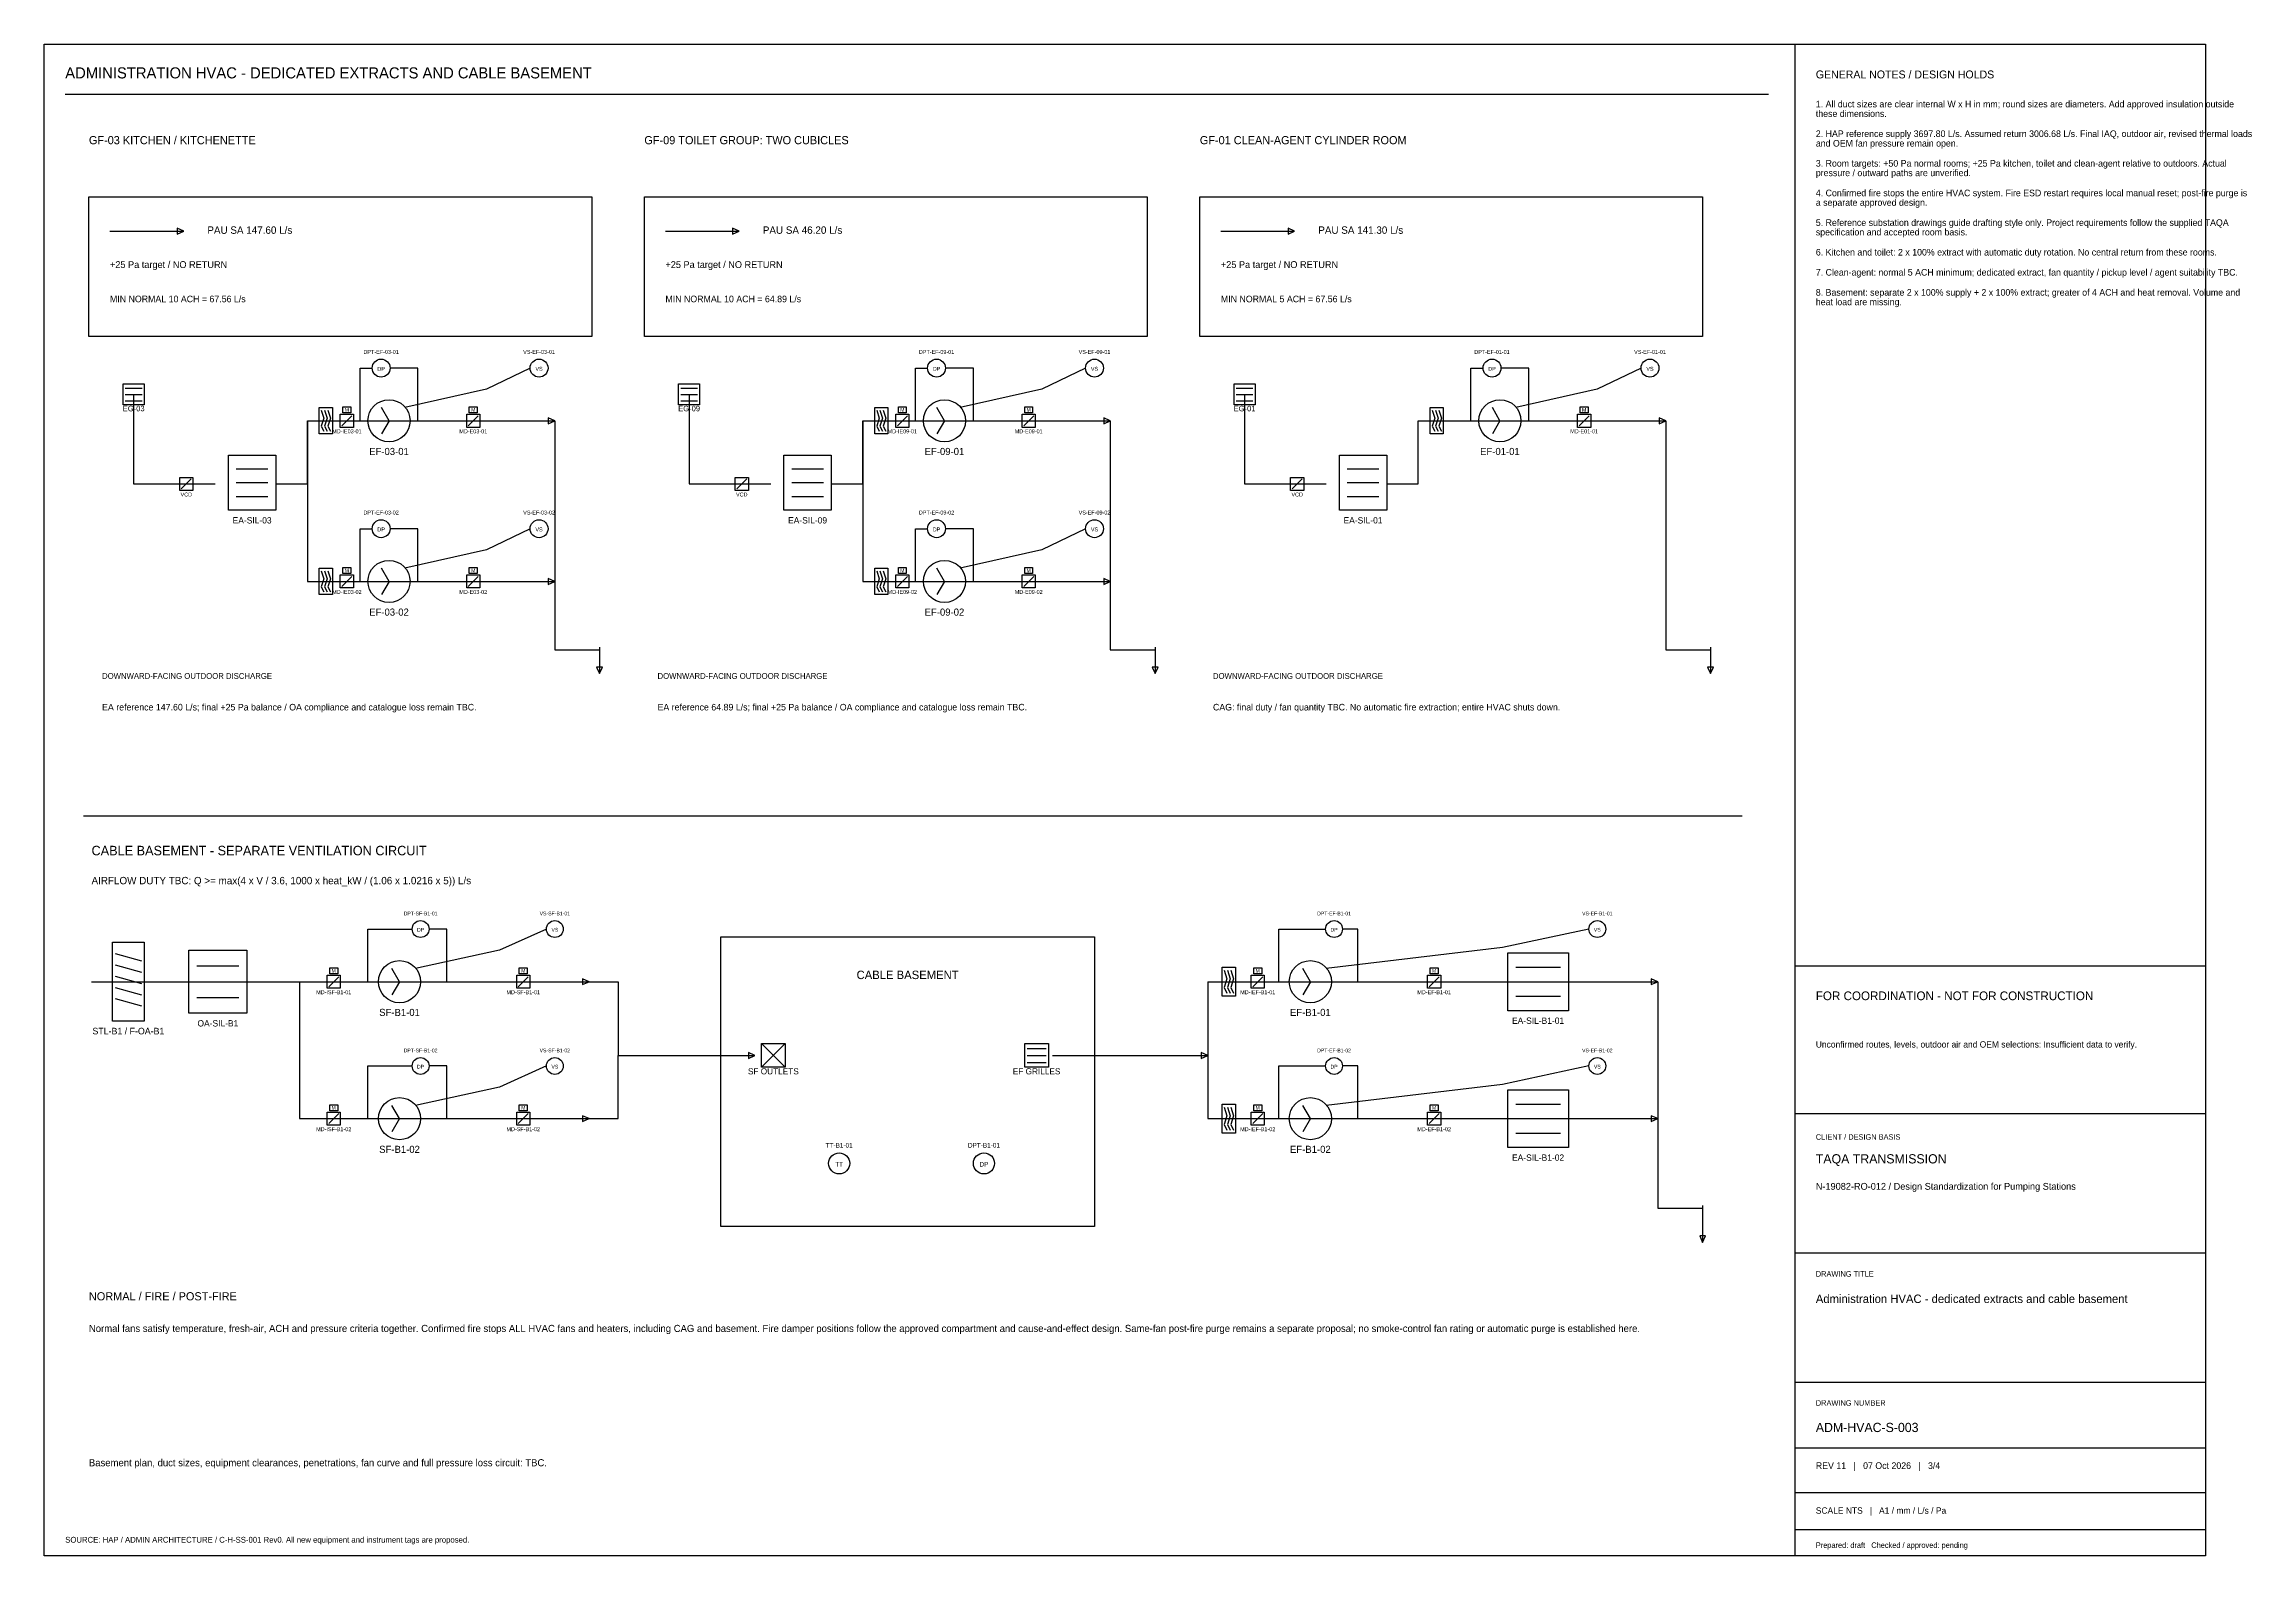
# Model space of a CAD drawing. Header units: millimetres. Extents: x 10 to 3549, y 10 to 584.
# Drawn here: x 1810 to 2649, y 10 to 584 of the extents above; entities that cross this region are included whole.
import ezdxf
from ezdxf.enums import TextEntityAlignment as Align

# ---------------------------------------------------------------- set-up
doc = ezdxf.new("R2010")
doc.units = ezdxf.units.MM
for name, color, linetype, lineweight, true_color in [('M-DIM', 8, 'CONTINUOUS', 25, 0x5a5d63), ('M-EA', 30, 'CONTINUOUS', 25, 0xb14b15), ('M-INK', 7, 'CONTINUOUS', 25, 0x171c25), ('M-INST', 6, 'CONTINUOUS', 25, 0x764070), ('M-OA', 4, 'CONTINUOUS', 25, 0x597d96), ('M-PENDING', 1, 'CONTINUOUS', 25, 0xa23a34), ('M-SA', 5, 'CONTINUOUS', 25, 0x239321)]:
    doc.layers.add(name, color=color, linetype=linetype, lineweight=lineweight, true_color=true_color)

msp = doc.modelspace()

# ---------------------------------------------------------------- linework, layer by layer
at = {"layer": 'M-DIM'}
msp.add_line((1825, 291), (2455, 291), dxfattribs=at)
for points in [[(1827, 526), (2018, 526), (2018, 473), (1827, 473)], [(2038, 526), (2229, 526), (2229, 473), (2038, 473)], [(2249, 526), (2440, 526), (2440, 473), (2249, 473)], [(2067, 245), (2209, 245), (2209, 135), (2067, 135)]]:
    msp.add_lwpolyline(points, close=True, dxfattribs=at)
at = {"layer": 'M-EA'}
for p, q in [((1840.8, 453.4), (1847.2, 453.4)), ((2051.8, 453.4), (2058.2, 453.4)), ((2262.8, 453.4), (2269.2, 453.4)), ((1840.8, 451), (1847.2, 451)), ((1840.8, 448.6), (1847.2, 448.6)), ((1844, 451), (1844, 417)), ((1915.25, 445), (1916.25, 442)), ((1916.5, 445), (1917.5, 442)), ((1917.75, 445), (1918.75, 442)), ((1941, 441), (1938.12, 445.99)), ((2051.8, 451), (2058.2, 451)), ((2051.8, 448.6), (2058.2, 448.6)), ((2055, 451), (2055, 417)), ((2126.25, 445), (2127.25, 442)), ((2127.5, 445), (2128.5, 442)), ((2128.75, 445), (2129.75, 442)), ((2152, 441), (2149.12, 445.99)), ((2262.8, 451), (2269.2, 451)), ((2262.8, 448.6), (2269.2, 448.6)), ((2266, 451), (2266, 417)), ((2337.25, 445), (2338.25, 442)), ((2338.5, 445), (2339.5, 442)), ((2339.75, 445), (2340.75, 442)), ((2363, 441), (2360.12, 445.99)), ((1910, 417), (1910, 441)), ((1910, 441), (1910, 380)), ((1910, 441), (2004, 441)), ((1916.25, 442), (1915.25, 439)), ((1915.25, 439), (1916.25, 437)), ((1917.5, 442), (1916.5, 439)), ((1916.5, 439), (1917.5, 437)), ((1918.75, 442), (1917.75, 439)), ((1917.75, 439), (1918.75, 437)), ((1923.1, 439.1), (1926.9, 442.9)), ((1941, 441), (1938.12, 436.01)), ((1941, 441), (1946.76, 441)), ((1971.1, 439.1), (1974.9, 442.9)), ((2004, 441), (2004, 354)), ((2121, 417), (2121, 441)), ((2121, 441), (2121, 380)), ((2121, 441), (2215, 441)), ((2127.25, 442), (2126.25, 439)), ((2126.25, 439), (2127.25, 437)), ((2128.5, 442), (2127.5, 439)), ((2127.5, 439), (2128.5, 437)), ((2129.75, 442), (2128.75, 439)), ((2128.75, 439), (2129.75, 437)), ((2134.1, 439.1), (2137.9, 442.9)), ((2152, 441), (2149.12, 436.01)), ((2152, 441), (2157.76, 441)), ((2182.1, 439.1), (2185.9, 442.9)), ((2215, 441), (2215, 354)), ((2332, 417), (2332, 441)), ((2332, 441), (2426, 441)), ((2338.25, 442), (2337.25, 439)), ((2337.25, 439), (2338.25, 437)), ((2339.5, 442), (2338.5, 439)), ((2338.5, 439), (2339.5, 437)), ((2340.75, 442), (2339.75, 439)), ((2339.75, 439), (2340.75, 437)), ((2363, 441), (2360.12, 436.01)), ((2363, 441), (2368.76, 441)), ((2393.1, 439.1), (2396.9, 442.9)), ((2426, 441), (2426, 354)), ((1883, 422.75), (1895, 422.75)), ((2094, 422.75), (2106, 422.75)), ((2305, 422.75), (2317, 422.75)), ((1844, 417), (1875, 417)), ((1862.1, 415.1), (1865.9, 418.9)), ((1883, 417.5), (1895, 417.5)), ((1883, 412.25), (1895, 412.25)), ((1898, 417), (1910, 417)), ((2055, 417), (2086, 417)), ((2073.1, 415.1), (2076.9, 418.9)), ((2094, 417.5), (2106, 417.5)), ((2094, 412.25), (2106, 412.25)), ((2109, 417), (2121, 417)), ((2266, 417), (2297, 417)), ((2284.1, 415.1), (2287.9, 418.9)), ((2305, 417.5), (2317, 417.5)), ((2305, 412.25), (2317, 412.25)), ((2320, 417), (2332, 417)), ((1910, 380), (2004, 380)), ((1915.25, 384), (1916.25, 381)), ((1916.25, 381), (1915.25, 378)), ((1915.25, 378), (1916.25, 376)), ((1916.5, 384), (1917.5, 381)), ((1917.5, 381), (1916.5, 378)), ((1916.5, 378), (1917.5, 376)), ((1917.75, 384), (1918.75, 381)), ((1918.75, 381), (1917.75, 378)), ((1917.75, 378), (1918.75, 376)), ((1923.1, 378.1), (1926.9, 381.9)), ((1941, 380), (1938.12, 384.99)), ((1941, 380), (1938.12, 375.01)), ((1941, 380), (1946.76, 380)), ((1971.1, 378.1), (1974.9, 381.9)), ((2121, 380), (2215, 380)), ((2126.25, 384), (2127.25, 381)), ((2127.25, 381), (2126.25, 378)), ((2126.25, 378), (2127.25, 376)), ((2127.5, 384), (2128.5, 381)), ((2128.5, 381), (2127.5, 378)), ((2127.5, 378), (2128.5, 376)), ((2128.75, 384), (2129.75, 381)), ((2129.75, 381), (2128.75, 378)), ((2128.75, 378), (2129.75, 376)), ((2134.1, 378.1), (2137.9, 381.9)), ((2152, 380), (2149.12, 384.99)), ((2152, 380), (2149.12, 375.01)), ((2152, 380), (2157.76, 380)), ((2182.1, 378.1), (2185.9, 381.9)), ((2004, 354), (2021, 354)), ((2021, 355), (2021, 345)), ((2021, 354), (2021, 345)), ((2215, 354), (2232, 354)), ((2232, 355), (2232, 345)), ((2232, 354), (2232, 345)), ((2426, 354), (2443, 354)), ((2443, 355), (2443, 345)), ((2443, 354), (2443, 345)), ((2252, 228), (2252, 176)), ((2252, 228), (2423, 228)), ((2258.25, 232.4), (2259.25, 229.1)), ((2259.25, 229.1), (2258.25, 225.8)), ((2259.5, 232.4), (2260.5, 229.1)), ((2260.5, 229.1), (2259.5, 225.8)), ((2260.75, 232.4), (2261.75, 229.1)), ((2261.75, 229.1), (2260.75, 225.8)), ((2269.1, 226.1), (2272.9, 229.9)), ((2291, 228), (2288.12, 232.99)), ((2291, 228), (2288.12, 223.01)), ((2291, 228), (2296.76, 228)), ((2336.1, 226.1), (2339.9, 229.9)), ((2369, 233.5), (2386, 233.5)), ((2369, 228), (2386, 228)), ((2423, 228), (2423, 142)), ((2258.25, 225.8), (2259.25, 223.6)), ((2259.5, 225.8), (2260.5, 223.6)), ((2260.75, 225.8), (2261.75, 223.6)), ((2369, 222.5), (2386, 222.5)), ((2183.4, 202.7), (2190.6, 202.7)), ((2183.4, 200), (2190.6, 200)), ((2183.4, 197.3), (2190.6, 197.3)), ((2193, 200), (2252, 200)), ((2258.25, 180.4), (2259.25, 177.1)), ((2259.25, 177.1), (2258.25, 173.8)), ((2259.5, 180.4), (2260.5, 177.1)), ((2260.5, 177.1), (2259.5, 173.8)), ((2260.75, 180.4), (2261.75, 177.1)), ((2261.75, 177.1), (2260.75, 173.8)), ((2269.1, 174.1), (2272.9, 177.9)), ((2291, 176), (2288.12, 180.99)), ((2336.1, 174.1), (2339.9, 177.9)), ((2369, 181.5), (2386, 181.5)), ((2252, 176), (2423, 176)), ((2258.25, 173.8), (2259.25, 171.6)), ((2259.5, 173.8), (2260.5, 171.6)), ((2260.75, 173.8), (2261.75, 171.6)), ((2291, 176), (2288.12, 171.01)), ((2291, 176), (2296.76, 176)), ((2369, 176), (2386, 176)), ((2369, 170.5), (2386, 170.5)), ((2440, 143), (2440, 129)), ((2423, 142), (2440, 142)), ((2440, 142), (2440, 129))]:
    msp.add_line(p, q, dxfattribs=at)
for points in [[(1840, 455), (1848, 455), (1848, 447), (1840, 447)], [(2051, 455), (2059, 455), (2059, 447), (2051, 447)], [(2262, 455), (2270, 455), (2270, 447), (2262, 447)], [(1914.5, 446), (1919.5, 446), (1919.5, 436), (1914.5, 436)], [(1923.5, 446.25), (1926.5, 446.25), (1926.5, 444), (1923.5, 444)], [(1971.5, 446.25), (1974.5, 446.25), (1974.5, 444), (1971.5, 444)], [(2125.5, 446), (2130.5, 446), (2130.5, 436), (2125.5, 436)], [(2134.5, 446.25), (2137.5, 446.25), (2137.5, 444), (2134.5, 444)], [(2182.5, 446.25), (2185.5, 446.25), (2185.5, 444), (2182.5, 444)], [(2336.5, 446), (2341.5, 446), (2341.5, 436), (2336.5, 436)], [(2393.5, 446.25), (2396.5, 446.25), (2396.5, 444), (2393.5, 444)], [(1922.5, 443.5), (1927.5, 443.5), (1927.5, 438.5), (1922.5, 438.5)], [(1970.5, 443.5), (1975.5, 443.5), (1975.5, 438.5), (1970.5, 438.5)], [(2004, 441), (2001.5, 442.12), (2001.5, 439.88)], [(2133.5, 443.5), (2138.5, 443.5), (2138.5, 438.5), (2133.5, 438.5)], [(2181.5, 443.5), (2186.5, 443.5), (2186.5, 438.5), (2181.5, 438.5)], [(2215, 441), (2212.5, 442.12), (2212.5, 439.88)], [(2392.5, 443.5), (2397.5, 443.5), (2397.5, 438.5), (2392.5, 438.5)], [(2426, 441), (2423.5, 442.12), (2423.5, 439.88)], [(1880, 428), (1898, 428), (1898, 407), (1880, 407)], [(2091, 428), (2109, 428), (2109, 407), (2091, 407)], [(2302, 428), (2320, 428), (2320, 407), (2302, 407)], [(1861.5, 419.5), (1866.5, 419.5), (1866.5, 414.5), (1861.5, 414.5)], [(2072.5, 419.5), (2077.5, 419.5), (2077.5, 414.5), (2072.5, 414.5)], [(2283.5, 419.5), (2288.5, 419.5), (2288.5, 414.5), (2283.5, 414.5)], [(1914.5, 385), (1919.5, 385), (1919.5, 375), (1914.5, 375)], [(1922.5, 382.5), (1927.5, 382.5), (1927.5, 377.5), (1922.5, 377.5)], [(1923.5, 385.25), (1926.5, 385.25), (1926.5, 383), (1923.5, 383)], [(1970.5, 382.5), (1975.5, 382.5), (1975.5, 377.5), (1970.5, 377.5)], [(1971.5, 385.25), (1974.5, 385.25), (1974.5, 383), (1971.5, 383)], [(2004, 380), (2001.5, 381.12), (2001.5, 378.88)], [(2125.5, 385), (2130.5, 385), (2130.5, 375), (2125.5, 375)], [(2133.5, 382.5), (2138.5, 382.5), (2138.5, 377.5), (2133.5, 377.5)], [(2134.5, 385.25), (2137.5, 385.25), (2137.5, 383), (2134.5, 383)], [(2181.5, 382.5), (2186.5, 382.5), (2186.5, 377.5), (2181.5, 377.5)], [(2182.5, 385.25), (2185.5, 385.25), (2185.5, 383), (2182.5, 383)], [(2215, 380), (2212.5, 381.12), (2212.5, 378.88)], [(2021, 345), (2022.12, 347.5), (2019.88, 347.5)], [(2232, 345), (2233.12, 347.5), (2230.88, 347.5)], [(2443, 345), (2444.12, 347.5), (2441.88, 347.5)], [(2366, 239), (2389, 239), (2389, 217), (2366, 217)], [(2257.5, 233.5), (2262.5, 233.5), (2262.5, 222.5), (2257.5, 222.5)], [(2268.5, 230.5), (2273.5, 230.5), (2273.5, 225.5), (2268.5, 225.5)], [(2269.5, 233.25), (2272.5, 233.25), (2272.5, 231), (2269.5, 231)], [(2335.5, 230.5), (2340.5, 230.5), (2340.5, 225.5), (2335.5, 225.5)], [(2336.5, 233.25), (2339.5, 233.25), (2339.5, 231), (2336.5, 231)], [(2423, 228), (2420.5, 229.12), (2420.5, 226.88)], [(2182.5, 204.5), (2191.5, 204.5), (2191.5, 195.5), (2182.5, 195.5)], [(2252, 200), (2249.5, 201.12), (2249.5, 198.88)], [(2366, 187), (2389, 187), (2389, 165), (2366, 165)], [(2257.5, 181.5), (2262.5, 181.5), (2262.5, 170.5), (2257.5, 170.5)], [(2268.5, 178.5), (2273.5, 178.5), (2273.5, 173.5), (2268.5, 173.5)], [(2269.5, 181.25), (2272.5, 181.25), (2272.5, 179), (2269.5, 179)], [(2335.5, 178.5), (2340.5, 178.5), (2340.5, 173.5), (2335.5, 173.5)], [(2336.5, 181.25), (2339.5, 181.25), (2339.5, 179), (2336.5, 179)], [(2423, 176), (2420.5, 177.12), (2420.5, 174.88)], [(2440, 129), (2441.12, 131.5), (2438.88, 131.5)]]:
    msp.add_lwpolyline(points, close=True, dxfattribs=at)
for centre in [(1941, 441), (2152, 441), (2363, 441), (1941, 380), (2152, 380), (2291, 228), (2291, 176)]:
    msp.add_circle(centre, 8, dxfattribs=at)
at = {"layer": 'M-INK'}
for p, q in [((2475, 584), (2475, 10)), ((1818, 565), (2465, 565)), ((2475, 234), (2631, 234)), ((2475, 178), (2631, 178)), ((2475, 125), (2631, 125)), ((2475, 76), (2631, 76)), ((2475, 51), (2631, 51)), ((2475, 34), (2631, 34)), ((2475, 20), (2631, 20))]:
    msp.add_line(p, q, dxfattribs=at)
msp.add_lwpolyline([(1810, 584), (2631, 584), (2631, 10), (1810, 10)], close=True, dxfattribs=at)
at = {"layer": 'M-INST'}
for p, q in [((1930, 441), (1930, 461)), ((1930, 461), (1934.6, 461)), ((1952, 461), (1941.4, 461)), ((1978, 453), (1947, 446)), ((1952, 441), (1952, 461)), ((1994.6, 461), (1978, 453)), ((2141, 441), (2141, 461)), ((2141, 461), (2145.6, 461)), ((2163, 461), (2152.4, 461)), ((2189, 453), (2158, 446)), ((2163, 441), (2163, 461)), ((2205.6, 461), (2189, 453)), ((2352, 441), (2352, 461)), ((2352, 461), (2356.6, 461)), ((2374, 461), (2363.4, 461)), ((2400, 453), (2369, 446)), ((2374, 441), (2374, 461)), ((2416.6, 461), (2400, 453)), ((1930, 380), (1930, 400)), ((1930, 400), (1934.6, 400)), ((1952, 400), (1941.4, 400)), ((1952, 380), (1952, 400)), ((1994.6, 400), (1978, 392)), ((2141, 380), (2141, 400)), ((2141, 400), (2145.6, 400)), ((2163, 400), (2152.4, 400)), ((2163, 380), (2163, 400)), ((2205.6, 400), (2189, 392)), ((1978, 392), (1947, 385)), ((2189, 392), (2158, 385)), ((1933, 228), (1933, 248)), ((1933, 248), (1949.8, 248)), ((1963, 248), (1956.2, 248)), ((1963, 228), (1963, 248)), ((2000.8, 248), (1983, 240)), ((2279, 228), (2279, 248)), ((2279, 248), (2296.8, 248)), ((2309, 248), (2303.2, 248)), ((2309, 228), (2309, 248)), ((2396.8, 248), (2364, 241)), ((1983, 240), (1951, 233)), ((2364, 241), (2297, 233)), ((1933, 176), (1933, 196)), ((1933, 196), (1949.8, 196)), ((1963, 196), (1956.2, 196)), ((1963, 176), (1963, 196)), ((2000.8, 196), (1983, 188)), ((2279, 176), (2279, 196)), ((2279, 196), (2296.8, 196)), ((2309, 196), (2303.2, 196)), ((2309, 176), (2309, 196)), ((2396.8, 196), (2364, 189)), ((1983, 188), (1951, 181)), ((2364, 189), (2297, 181))]:
    msp.add_line(p, q, dxfattribs=at)
for centre, radius in [((1938, 461), 3.4), ((1998, 461), 3.4), ((2149, 461), 3.4), ((2209, 461), 3.4), ((2360, 461), 3.4), ((2420, 461), 3.4), ((1938, 400), 3.4), ((1998, 400), 3.4), ((2149, 400), 3.4), ((2209, 400), 3.4), ((1953, 248), 3.2), ((2004, 248), 3.2), ((2300, 248), 3.2), ((2400, 248), 3.2), ((1953, 196), 3.2), ((2004, 196), 3.2), ((2300, 196), 3.2), ((2400, 196), 3.2), ((2112, 159), 4), ((2167, 159), 4)]:
    msp.add_circle(centre, radius, dxfattribs=at)
at = {"layer": 'M-OA'}
for p, q in [((1837, 238.71), (1847, 235.93)), ((1828, 228), (1907, 228)), ((1837, 234.43), (1847, 231.64)), ((1837, 230.14), (1847, 227.36)), ((1868, 234), (1884, 234)), ((1868, 228), (1884, 228)), ((1907, 228), (1907, 176)), ((1837, 225.86), (1847, 223.07)), ((1837, 221.57), (1847, 218.79)), ((1868, 222), (1884, 222))]:
    msp.add_line(p, q, dxfattribs=at)
for points in [[(1836, 243), (1848, 243), (1848, 213), (1836, 213)], [(1865, 240), (1887, 240), (1887, 216), (1865, 216)]]:
    msp.add_lwpolyline(points, close=True, dxfattribs=at)
at = {"layer": 'M-SA'}
for p, q in [((1835, 513), (1863, 513)), ((2046, 513), (2074, 513)), ((2257, 513), (2285, 513)), ((1907, 228), (2017, 228)), ((1918.1, 226.1), (1921.9, 229.9)), ((1945, 228), (1942.12, 232.99)), ((1945, 228), (1942.12, 223.01)), ((1945, 228), (1950.76, 228)), ((1990.1, 226.1), (1993.9, 229.9)), ((2017, 228), (2028, 228)), ((2028, 228), (2028, 200)), ((2082.5, 204.5), (2091.5, 195.5)), ((2082.5, 195.5), (2091.5, 204.5)), ((2028, 176), (2028, 200)), ((2028, 200), (2080, 200)), ((1918.1, 174.1), (1921.9, 177.9)), ((1945, 176), (1942.12, 180.99)), ((1990.1, 174.1), (1993.9, 177.9)), ((1907, 176), (2017, 176)), ((1945, 176), (1942.12, 171.01)), ((1945, 176), (1950.76, 176)), ((2017, 176), (2028, 176))]:
    msp.add_line(p, q, dxfattribs=at)
for points in [[(1863, 513), (1860.5, 514.12), (1860.5, 511.88)], [(2074, 513), (2071.5, 514.12), (2071.5, 511.88)], [(2285, 513), (2282.5, 514.12), (2282.5, 511.88)], [(1917.5, 230.5), (1922.5, 230.5), (1922.5, 225.5), (1917.5, 225.5)], [(1918.5, 233.25), (1921.5, 233.25), (1921.5, 231), (1918.5, 231)], [(1989.5, 230.5), (1994.5, 230.5), (1994.5, 225.5), (1989.5, 225.5)], [(1990.5, 233.25), (1993.5, 233.25), (1993.5, 231), (1990.5, 231)], [(2017, 228), (2014.5, 229.12), (2014.5, 226.88)], [(2082.5, 204.5), (2091.5, 204.5), (2091.5, 195.5), (2082.5, 195.5)], [(2080, 200), (2077.5, 201.12), (2077.5, 198.88)], [(1917.5, 178.5), (1922.5, 178.5), (1922.5, 173.5), (1917.5, 173.5)], [(1918.5, 181.25), (1921.5, 181.25), (1921.5, 179), (1918.5, 179)], [(1989.5, 178.5), (1994.5, 178.5), (1994.5, 173.5), (1989.5, 173.5)], [(1990.5, 181.25), (1993.5, 181.25), (1993.5, 179), (1990.5, 179)], [(2017, 176), (2014.5, 177.12), (2014.5, 174.88)]]:
    msp.add_lwpolyline(points, close=True, dxfattribs=at)
for centre in [(1945, 228), (1945, 176)]:
    msp.add_circle(centre, 8, dxfattribs=at)

# ---------------------------------------------------------------- texts
at = {"layer": 'M-DIM'}
for s, height, p in [('CLIENT / DESIGN BASIS', 2.1, (2483, 168)), ('DRAWING TITLE', 2.1, (2483, 116)), ('DRAWING NUMBER', 2.1, (2483, 67)), ('SOURCE: HAP / ADMIN ARCHITECTURE / C-H-SS-001 Rev0. All new equipment and instrument tags are proposed.', 2.2, (1818, 15)), ('Prepared: draft   Checked / approved: pending', 2.1, (2483, 13))]:
    msp.add_text(s, height=height, dxfattribs=at).set_placement(p)
at = {"layer": 'M-EA'}
for s, height, p in [('MIN NORMAL 10 ACH = 67.56 L/s', 2.5, (1835, 486)), ('MIN NORMAL 10 ACH = 64.89 L/s', 2.5, (2046, 486)), ('MIN NORMAL 5 ACH = 67.56 L/s', 2.5, (2257, 486)), ('DOWNWARD-FACING OUTDOOR DISCHARGE', 2.2, (1832, 343)), ('DOWNWARD-FACING OUTDOOR DISCHARGE', 2.2, (2043, 343)), ('DOWNWARD-FACING OUTDOOR DISCHARGE', 2.2, (2254, 343))]:
    msp.add_text(s, height=height, dxfattribs=at).set_placement(p)
for s, height, p in [('EG-03', 2.08, (1844, 444.6)), ('M', 1.4, (1925, 444.45)), ('M', 1.4, (1973, 444.45)), ('EG-09', 2.08, (2055, 444.6)), ('M', 1.4, (2136, 444.45)), ('M', 1.4, (2184, 444.45)), ('EG-01', 2.08, (2266, 444.6)), ('M', 1.4, (2395, 444.45)), ('MD-IE03-01', 1.5, (1925, 436.25)), ('MD-E03-01', 1.5, (1973, 436.25)), ('MD-IE09-01', 1.5, (2136, 436.25)), ('MD-E09-01', 1.5, (2184, 436.25)), ('MD-E01-01', 1.5, (2395, 436.25)), ('EF-03-01', 2.7, (1941, 428)), ('EF-09-01', 2.7, (2152, 428)), ('EF-01-01', 2.7, (2363, 428)), ('VCD', 1.5, (1864, 412.25)), ('VCD', 1.5, (2075, 412.25)), ('VCD', 1.5, (2286, 412.25)), ('EA-SIL-03', 2.4, (1889, 402)), ('EA-SIL-09', 2.4, (2100, 402)), ('EA-SIL-01', 2.4, (2311, 402)), ('M', 1.4, (1925, 383.45)), ('M', 1.4, (1973, 383.45)), ('M', 1.4, (2136, 383.45)), ('M', 1.4, (2184, 383.45)), ('MD-IE03-02', 1.5, (1925, 375.25)), ('EF-03-02', 2.7, (1941, 367)), ('MD-E03-02', 1.5, (1973, 375.25)), ('MD-IE09-02', 1.5, (2136, 375.25)), ('EF-09-02', 2.7, (2152, 367)), ('MD-E09-02', 1.5, (2184, 375.25)), ('M', 1.4, (2271, 231.45)), ('M', 1.4, (2338, 231.45)), ('MD-IEF-B1-01', 1.5, (2271, 223.25)), ('MD-EF-B1-01', 1.5, (2338, 223.25)), ('EF-B1-01', 2.7, (2291, 215)), ('EA-SIL-B1-01', 2.4, (2377.5, 212)), ('EF GRILLES', 2.34, (2187, 192.8)), ('M', 1.4, (2271, 179.45)), ('M', 1.4, (2338, 179.45)), ('MD-IEF-B1-02', 1.5, (2271, 171.25)), ('MD-EF-B1-02', 1.5, (2338, 171.25)), ('EF-B1-02', 2.7, (2291, 163)), ('EA-SIL-B1-02', 2.4, (2377.5, 160))]:
    msp.add_text(s, height=height, dxfattribs=at).set_placement(p, align=Align.CENTER)
at = {"layer": 'M-INK'}
for s, height, p in [('ADMINISTRATION HVAC - DEDICATED EXTRACTS AND CABLE BASEMENT', 4.2, (1818, 571)), ('GENERAL NOTES / DESIGN HOLDS', 3, (2483, 571)), ('1. All duct sizes are clear internal W x H in mm; round sizes are diameters. Add approved insulation outside', 2.5, (2483, 560)), ('these dimensions.', 2.5, (2483, 556.38)), ('GF-03 KITCHEN / KITCHENETTE', 3.1, (1827, 546)), ('GF-09 TOILET GROUP: TWO CUBICLES', 3.1, (2038, 546)), ('GF-01 CLEAN-AGENT CYLINDER ROOM', 3.1, (2249, 546)), ('and OEM fan pressure remain open.', 2.5, (2483, 545.12)), ('2. HAP reference supply 3697.80 L/s. Assumed return 3006.68 L/s. Final IAQ, outdoor air, revised thermal loads', 2.5, (2483, 548.75)), ('3. Room targets: +50 Pa normal rooms; +25 Pa kitchen, toilet and clean-agent relative to outdoors. Actual', 2.5, (2483, 537.5)), ('4. Confirmed fire stops the entire HVAC system. Fire ESD restart requires local manual reset; post-fire purge is', 2.5, (2483, 526.25)), ('pressure / outward paths are unverified.', 2.5, (2483, 533.88)), ('a separate approved design.', 2.5, (2483, 522.62)), ('specification and accepted room basis.', 2.5, (2483, 511.38)), ('5. Reference substation drawings guide drafting style only. Project requirements follow the supplied TAQA', 2.5, (2483, 515)), ('6. Kitchen and toilet: 2 x 100% extract with automatic duty rotation. No central return from these rooms.', 2.5, (2483, 503.75)), ('7. Clean-agent: normal 5 ACH minimum; dedicated extract, fan quantity / pickup level / agent suitability TBC.', 2.5, (2483, 496.12)), ('8. Basement: separate 2 x 100% supply + 2 x 100% extract; greater of 4 ACH and heat removal. Volume and', 2.5, (2483, 488.5)), ('heat load are missing.', 2.5, (2483, 484.88)), ('CABLE BASEMENT - SEPARATE VENTILATION CIRCUIT', 3.6, (1828, 276)), ('TAQA TRANSMISSION', 3.5, (2483, 159)), ('N-19082-RO-012 / Design Standardization for Pumping Stations', 2.6, (2483, 149)), ('NORMAL / FIRE / POST-FIRE', 3.1, (1827, 107)), ('Administration HVAC - dedicated extracts and cable basement', 3.2, (2483, 106)), ('Normal fans satisfy temperature, fresh-air, ACH and pressure criteria together. Confirmed fire stops ALL HVAC fans and heaters, including CAG and basement. Fire damper positions follow the approved compartment and cause-and-effect design. Same-fan post-fire purge remains a separate proposal; no smoke-control fan rating or automatic purge is established here.', 2.7, (1827, 95)), ('ADM-HVAC-S-003', 3.5, (2483, 57)), ('REV 11   |   07 Oct 2026   |   3/4', 2.5, (2483, 43)), ('SCALE NTS   |   A1 / mm / L/s / Pa', 2.4, (2483, 26))]:
    msp.add_text(s, height=height, dxfattribs=at).set_placement(p)
msp.add_text('CABLE BASEMENT', height=3.2, dxfattribs=at).set_placement((2138, 229), align=Align.CENTER)
at = {"layer": 'M-INST'}
for p in [(1835, 499), (2046, 499), (2257, 499)]:
    msp.add_text('+25 Pa target / NO RETURN', height=2.6, dxfattribs=at).set_placement(p)
for s, height, p in [('DPT-EF-03-01', 1.496, (1938, 466.4)), ('DP', 1.496, (1938, 459.98)), ('VS-EF-03-01', 1.496, (1998, 466.4)), ('VS', 1.496, (1998, 459.98)), ('DPT-EF-09-01', 1.496, (2149, 466.4)), ('DP', 1.496, (2149, 459.98)), ('VS-EF-09-01', 1.496, (2209, 466.4)), ('VS', 1.496, (2209, 459.98)), ('DPT-EF-01-01', 1.496, (2360, 466.4)), ('DP', 1.496, (2360, 459.98)), ('VS-EF-01-01', 1.496, (2420, 466.4)), ('VS', 1.496, (2420, 459.98)), ('DPT-EF-03-02', 1.496, (1938, 405.4)), ('VS-EF-03-02', 1.496, (1998, 405.4)), ('DPT-EF-09-02', 1.496, (2149, 405.4)), ('VS-EF-09-02', 1.496, (2209, 405.4)), ('DP', 1.496, (1938, 398.98)), ('VS', 1.496, (1998, 398.98)), ('DP', 1.496, (2149, 398.98)), ('VS', 1.496, (2209, 398.98)), ('DPT-SF-B1-01', 1.408, (1953, 253.2)), ('VS-SF-B1-01', 1.408, (2004, 253.2)), ('DPT-EF-B1-01', 1.408, (2300, 253.2)), ('VS-EF-B1-01', 1.408, (2400, 253.2)), ('DP', 1.408, (1953, 247.04)), ('VS', 1.408, (2004, 247.04)), ('DP', 1.408, (2300, 247.04)), ('VS', 1.408, (2400, 247.04)), ('DPT-SF-B1-02', 1.408, (1953, 201.2)), ('VS-SF-B1-02', 1.408, (2004, 201.2)), ('DPT-EF-B1-02', 1.408, (2300, 201.2)), ('VS-EF-B1-02', 1.408, (2400, 201.2)), ('DP', 1.408, (1953, 195.04)), ('VS', 1.408, (2004, 195.04)), ('DP', 1.408, (2300, 195.04)), ('VS', 1.408, (2400, 195.04)), ('TT-B1-01', 1.76, (2112, 165)), ('TT', 1.76, (2112, 157.8)), ('DPT-B1-01', 1.76, (2167, 165)), ('DP', 1.76, (2167, 157.8))]:
    msp.add_text(s, height=height, dxfattribs=at).set_placement(p, align=Align.CENTER)
at = {"layer": 'M-OA'}
for s, height, p in [('STL-B1 / F-OA-B1', 2.5, (1842, 208)), ('OA-SIL-B1', 2.4, (1876, 211))]:
    msp.add_text(s, height=height, dxfattribs=at).set_placement(p, align=Align.CENTER)
at = {"layer": 'M-PENDING'}
for s, height, p in [('EA reference 147.60 L/s; final +25 Pa balance / OA compliance and catalogue loss remain TBC.', 2.5, (1832, 331)), ('EA reference 64.89 L/s; final +25 Pa balance / OA compliance and catalogue loss remain TBC.', 2.5, (2043, 331)), ('CAG: final duty / fan quantity TBC. No automatic fire extraction; entire HVAC shuts down.', 2.5, (2254, 331)), ('AIRFLOW DUTY TBC: Q >= max(4 x V / 3.6, 1000 x heat_kW / (1.06 x 1.0216 x 5)) L/s', 2.8, (1828, 265)), ('FOR COORDINATION - NOT FOR CONSTRUCTION', 3.3, (2483, 221)), ('Unconfirmed routes, levels, outdoor air and OEM selections: Insufficient data to verify.', 2.4, (2483, 203)), ('Basement plan, duct sizes, equipment clearances, penetrations, fan curve and full pressure loss circuit: TBC.', 2.7, (1827, 44))]:
    msp.add_text(s, height=height, dxfattribs=at).set_placement(p)
at = {"layer": 'M-SA'}
for s, p in [('PAU SA 147.60 L/s', (1872, 512)), ('PAU SA 46.20 L/s', (2083, 512)), ('PAU SA 141.30 L/s', (2294, 512))]:
    msp.add_text(s, height=2.8, dxfattribs=at).set_placement(p)
for s, height, p in [('M', 1.4, (1920, 231.45)), ('M', 1.4, (1992, 231.45)), ('MD-ISF-B1-01', 1.5, (1920, 223.25)), ('MD-SF-B1-01', 1.5, (1992, 223.25)), ('SF-B1-01', 2.7, (1945, 215)), ('SF OUTLETS', 2.34, (2087, 192.8)), ('M', 1.4, (1920, 179.45)), ('M', 1.4, (1992, 179.45)), ('MD-ISF-B1-02', 1.5, (1920, 171.25)), ('MD-SF-B1-02', 1.5, (1992, 171.25)), ('SF-B1-02', 2.7, (1945, 163))]:
    msp.add_text(s, height=height, dxfattribs=at).set_placement(p, align=Align.CENTER)

doc.saveas('drawing.dxf')
